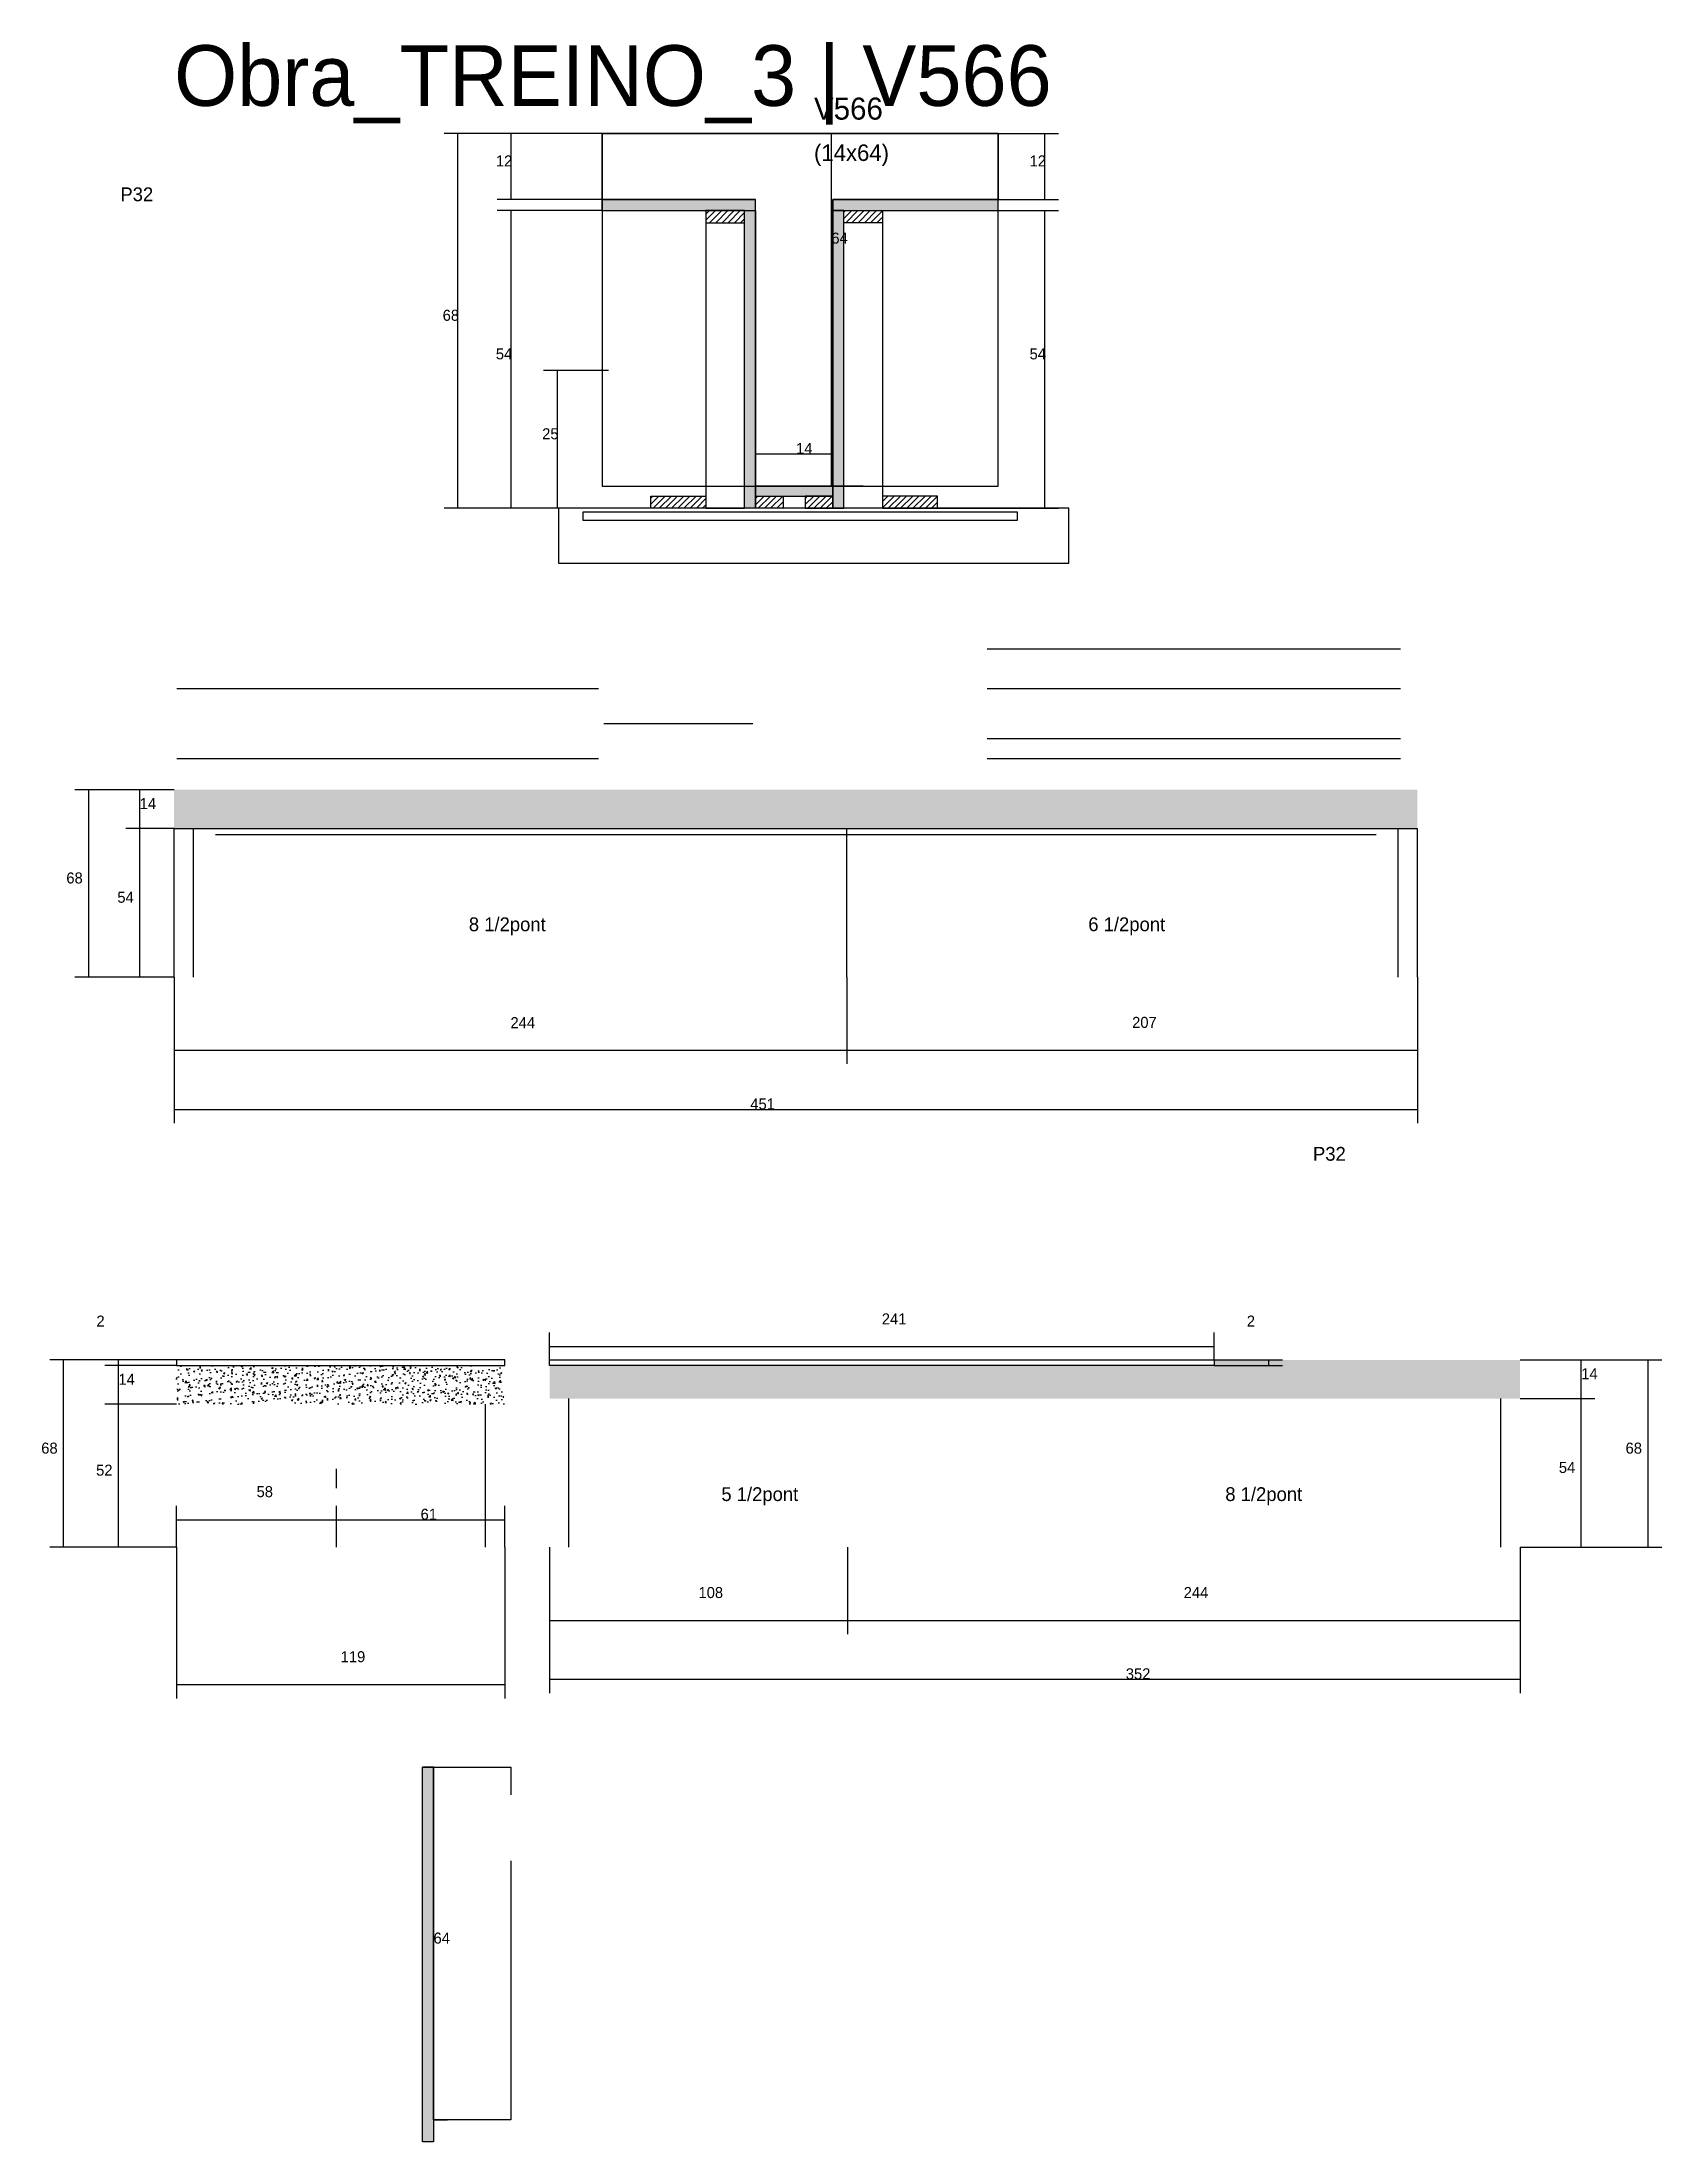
# Model space of a CAD drawing. Header units: metres. Extents: x -41 to 34800, y -36000 to 1848.
# Drawn here: x 17432 to 18020, y -31399 to -30637 of the extents above; entities that cross this region are included whole.
import ezdxf

# ---------------------------------------------------------------- set-up
doc = ezdxf.new("R2010")
doc.units = ezdxf.units.M
for name, color, linetype in [('CONCRETO', 251, 'Continuous'), ('COTA', 4, 'Continuous'), ('Cota Seção (2x)', 4, 'Continuous'), ('Hachura', 253, 'Continuous'), ('LABEL_ID', 3, 'Continuous'), ('Madeira', 126, 'Continuous'), ('NOMENCLATURA', 7, 'Continuous'), ('Painéis', 200, 'Continuous'), ('SARR_2.2x7', 40, 'Continuous'), ('SCO-___-LAJ', 4, 'Continuous'), ('Texto Seção', 7, 'Continuous')]:
    doc.layers.add(name, color=color, linetype=linetype)

msp = doc.modelspace()

# ---------------------------------------------------------------- texts
at = {"layer": 'COTA'}
for s, p in [('12', (17596.7, -30682)), ('12', (17790.3, -30682)), ('68', (17577.4, -30738)), ('54', (17596.7, -30752)), ('54', (17790.3, -30752)), ('25', (17613.5, -30781)), ('14', (17467.5, -30915.2)), ('68', (17440.9, -30942.2)), ('54', (17459.4, -30949.2)), ('244', (17602, -30994.7)), ('207', (17827.5, -30994.6)), ('451', (17689, -31024.2)), ('2', (17451.8, -31103)), ('241', (17736.7, -31102.2)), ('2', (17869.1, -31103)), ('14', (17459.8, -31124.1)), ('14', (17990.4, -31122.1)), ('68', (17431.8, -31149.1)), ('68', (18006.5, -31149.1)), ('52', (17451.7, -31157.1)), ('54', (17982.3, -31156.1)), ('58', (17509.9, -31164.9)), ('61', (17569.4, -31173.1)), ('108', (17670.2, -31201.5)), ('244', (17846.2, -31201.5)), ('119', (17540.4, -31224.8)), ('352', (17825.2, -31231))]:
    msp.add_text(s, height=4, dxfattribs=at).set_placement(p)
at = {"layer": 'Cota Seção (2x)'}
for s, p in [('64', (17718.4, -30710)), ('14', (17705.6, -30786.3)), ('64', (17574.1, -31326.9))]:
    msp.add_text(s, height=4, dxfattribs=at).set_placement(p)
at = {"layer": 'LABEL_ID'}
msp.add_text('Obra_TREINO_3 | V566', height=22, dxfattribs=at).set_placement((17480, -30660))
at = {"layer": 'NOMENCLATURA'}
for s, p in [('P32', (17460.5, -30694.6)), ('8 1/2pont', (17586.9, -30959.5)), ('6 1/2pont', (17811.6, -30959.5)), ('P32', (17893.1, -31042.8)), ('5 1/2pont', (17678.5, -31166.3)), ('8 1/2pont', (17861.3, -31166.3))]:
    msp.add_text(s, height=5, dxfattribs=at).set_placement(p)
at = {"layer": 'Texto Seção'}
for s, height, p in [('V566', 8, (17712.1, -30665)), ('(14x64)', 6, (17712.1, -30680))]:
    msp.add_text(s, height=height, dxfattribs=at).set_placement(p)

# ---------------------------------------------------------------- hatches: boundary and pattern name
at = {"layer": 'COTA'}
h = msp.add_hatch(dxfattribs=at)
h.set_pattern_fill('AR-CONC', scale=0.03)
h.paths.add_polyline_path([(17931, -30922.2), (17931, -30908.2), (17931, -30908.2), (17642, -30908.2), (17642, -30908.2), (17480, -30908.2), (17480, -30908.2), (17480, -30922.2), (17480, -30922.2), (17931, -30922.2)])
h = msp.add_hatch(dxfattribs=at)
h.set_pattern_fill('AR-CONC', scale=0.03)
h.paths.add_polyline_path([(17857.2, -31117.1), (17857.2, -31115.1), (17857.2, -31115.1), (17968.2, -31115.1), (17968.2, -31115.1), (17968.2, -31129.1), (17968.2, -31129.1), (17616.2, -31129.1), (17616.2, -31129.1), (17616.2, -31117.1), (17616.2, -31117.1), (17857.2, -31117.1)])
h = msp.add_hatch(dxfattribs=at)
h.set_pattern_fill('AR-CONC', scale=0.03)
h.paths.add_polyline_path([(17480.9, -31131.1), (17480.9, -31117.1), (17480.9, -31117.1), (17599.9, -31117.1), (17599.9, -31117.1), (17599.9, -31131.1), (17599.9, -31131.1), (17480.9, -31131.1)])
at = {"layer": 'Hachura'}
h = msp.add_hatch(color=8, dxfattribs=at)
h.dxf.hatch_style = 1
h.paths.add_polyline_path([(17690.9, -30698), (17690.9, -30694), (17690.9, -30694), (17635.3, -30694), (17635.3, -30694), (17635.3, -30698), (17635.3, -30698), (17690.9, -30698)])
h = msp.add_hatch(color=8, dxfattribs=at)
h.dxf.hatch_style = 1
h.paths.add_polyline_path([(17778.9, -30698), (17778.9, -30694), (17778.9, -30694), (17718.9, -30694), (17718.9, -30694), (17718.9, -30698), (17718.9, -30698), (17778.9, -30698)])
h = msp.add_hatch(dxfattribs=at)
h.set_pattern_fill('ANSI31', scale=0.5)
h.paths.add_polyline_path([(17686.9, -30702.4), (17686.9, -30698), (17686.9, -30698), (17672.9, -30698), (17672.9, -30698), (17672.9, -30702.4), (17672.9, -30702.4), (17686.9, -30702.4)])
h = msp.add_hatch(color=8, dxfattribs=at)
h.dxf.hatch_style = 1
h.paths.add_polyline_path([(17690.9, -30698), (17686.9, -30698), (17686.9, -30698), (17686.9, -30806), (17686.9, -30806), (17690.9, -30806), (17690.9, -30806), (17690.9, -30698)])
h = msp.add_hatch(color=8, dxfattribs=at)
h.dxf.hatch_style = 1
h.paths.add_polyline_path([(17722.9, -30698), (17718.9, -30698), (17718.9, -30698), (17718.9, -30806), (17718.9, -30806), (17722.9, -30806), (17722.9, -30806), (17722.9, -30698)])
h = msp.add_hatch(dxfattribs=at)
h.set_pattern_fill('ANSI31', scale=0.5)
h.paths.add_polyline_path([(17722.9, -30702.4), (17722.9, -30698), (17722.9, -30698), (17736.9, -30698), (17736.9, -30698), (17736.9, -30702.4), (17736.9, -30702.4), (17722.9, -30702.4)])
h = msp.add_hatch(dxfattribs=at)
h.set_pattern_fill('ANSI31', scale=0.5)
h.paths.add_polyline_path([(17652.9, -30806), (17652.9, -30801.6), (17652.9, -30801.6), (17672.9, -30801.6), (17672.9, -30801.6), (17672.9, -30806), (17672.9, -30806), (17652.9, -30806)])
h = msp.add_hatch(color=8, dxfattribs=at)
h.dxf.hatch_style = 1
h.paths.add_polyline_path([(17718.9, -30801.6), (17718.9, -30798), (17718.9, -30798), (17690.9, -30798), (17690.9, -30798), (17690.9, -30801.6), (17690.9, -30801.6), (17718.9, -30801.6)])
h = msp.add_hatch(dxfattribs=at)
h.set_pattern_fill('ANSI31', scale=0.5)
h.paths.add_polyline_path([(17690.9, -30806), (17690.9, -30801.6), (17690.9, -30801.6), (17700.9, -30801.6), (17700.9, -30801.6), (17700.9, -30806), (17700.9, -30806), (17690.9, -30806)])
h = msp.add_hatch(dxfattribs=at)
h.set_pattern_fill('ANSI31', scale=0.5)
h.paths.add_polyline_path([(17718.9, -30806), (17718.9, -30801.6), (17718.9, -30801.6), (17708.9, -30801.6), (17708.9, -30801.6), (17708.9, -30806), (17708.9, -30806), (17718.9, -30806)])
h = msp.add_hatch(dxfattribs=at)
h.set_pattern_fill('ANSI31', scale=0.5)
h.paths.add_polyline_path([(17756.9, -30806), (17756.9, -30801.6), (17756.9, -30801.6), (17736.9, -30801.6), (17736.9, -30801.6), (17736.9, -30806), (17736.9, -30806), (17756.9, -30806)])
h = msp.add_hatch(color=8, dxfattribs=at)
h.dxf.hatch_style = 1
h.paths.add_polyline_path([(17570.1, -31262.9), (17574.1, -31262.9), (17574.1, -31262.9), (17574.1, -31398.9), (17574.1, -31398.9), (17570.1, -31398.9), (17570.1, -31398.9), (17570.1, -31262.9)])

# ---------------------------------------------------------------- linework, layer by layer
at = {"layer": 'CONCRETO'}
for points in [[(17635.3, -30694), (17635.3, -30670), (17778.9, -30670), (17778.9, -30694), (17718.9, -30694), (17718.9, -30798), (17690.9, -30798), (17690.9, -30694)], [(17635.3, -30798), (17778.9, -30798), (17778.9, -30670), (17635.3, -30670)]]:
    msp.add_lwpolyline(points, close=True, dxfattribs=at)
msp.add_lwpolyline([(17602.1, -31296.9), (17602.1, -31298.9), (17602.1, -31298.9), (17602.1, -31390.9), (17574.1, -31390.9), (17574.1, -31262.9), (17570.1, -31262.9), (17570.1, -31262.9), (17602.1, -31262.9), (17602.1, -31272.9)], dxfattribs=at)
at = {"layer": 'COTA'}
for p, q in [((17635.3, -30670), (17577.9, -30670)), ((17582.9, -30806), (17582.9, -30670)), ((17635.3, -30670), (17597.2, -30670)), ((17602.2, -30694), (17602.2, -30670)), ((17778.9, -30670), (17800.8, -30670)), ((17795.8, -30694), (17795.8, -30670)), ((17635.3, -30694), (17597.2, -30694)), ((17778.9, -30694), (17800.8, -30694)), ((17635.3, -30698), (17597.2, -30698)), ((17602.2, -30806), (17602.2, -30698)), ((17778.9, -30698), (17800.8, -30698)), ((17795.8, -30806), (17795.8, -30698)), ((17637.6, -30756), (17614, -30756)), ((17619, -30806), (17619, -30756)), ((17657.3, -30806), (17577.9, -30806)), ((17657.3, -30806), (17597.2, -30806)), ((17637.6, -30806), (17614, -30806)), ((17752.5, -30806), (17800.8, -30806)), ((17480, -30908.2), (17444, -30908.2)), ((17449, -30976.2), (17449, -30908.2)), ((17480, -30908.2), (17462.5, -30908.2)), ((17467.5, -30922.2), (17467.5, -30908.2)), ((17480, -30922.2), (17462.5, -30922.2)), ((17480, -30922.2), (17462.5, -30922.2)), ((17467.5, -30976.2), (17467.5, -30922.2)), ((17480, -30976.2), (17444, -30976.2)), ((17480, -30976.2), (17462.5, -30976.2)), ((17480, -30976.2), (17480, -31029.2)), ((17480, -30976.2), (17480, -31007.7)), ((17724, -30976.2), (17724, -31007.7)), ((17724, -30976.2), (17724, -31007.7)), ((17931, -30976.2), (17931, -31029.2)), ((17931, -30976.2), (17931, -31007.7)), ((17480, -31002.7), (17724, -31002.7)), ((17724, -31002.7), (17931, -31002.7)), ((17480, -31024.2), (17931, -31024.2)), ((17616.2, -31115.1), (17616.2, -31105.2)), ((17857.2, -31115.1), (17857.2, -31105.2)), ((17480.9, -31115.1), (17434.9, -31115.1)), ((17439.9, -31183.1), (17439.9, -31115.1)), ((17480.9, -31115.1), (17454.8, -31115.1)), ((17459.8, -31117.1), (17459.8, -31115.1)), ((17616.2, -31110.2), (17857.2, -31110.2)), ((17857.2, -31115.1), (17882.1, -31115.1)), ((17877.1, -31117.1), (17877.1, -31115.1)), ((17968.2, -31115.1), (18019.7, -31115.1)), ((17968.2, -31115.1), (17995.4, -31115.1)), ((17990.4, -31129.1), (17990.4, -31115.1)), ((18014.7, -31183.1), (18014.7, -31115.1)), ((17480.9, -31117.1), (17454.8, -31117.1)), ((17480.9, -31117.1), (17454.8, -31117.1)), ((17459.8, -31131.1), (17459.8, -31117.1)), ((17857.2, -31117.1), (17882.1, -31117.1)), ((17968.2, -31129.1), (17995.4, -31129.1)), ((17968.2, -31129.1), (17995.4, -31129.1)), ((17990.4, -31183.1), (17990.4, -31129.1)), ((17480.9, -31131.1), (17454.8, -31131.1)), ((17480.9, -31131.1), (17454.8, -31131.1)), ((17459.8, -31183.1), (17459.8, -31131.1)), ((17480.9, -31183.1), (17480.9, -31168.1)), ((17538.9, -31183.1), (17538.9, -31168.1)), ((17538.9, -31183.1), (17538.9, -31168.1)), ((17599.9, -31183.1), (17599.9, -31168.1)), ((17480.9, -31173.1), (17538.9, -31173.1)), ((17538.9, -31173.1), (17599.9, -31173.1)), ((17480.9, -31183.1), (17434.9, -31183.1)), ((17480.9, -31183.1), (17454.8, -31183.1)), ((17480.9, -31183.1), (17480.9, -31237.9)), ((17599.9, -31183.1), (17599.9, -31237.9)), ((17616.2, -31183.1), (17616.2, -31236)), ((17616.2, -31183.1), (17616.2, -31214.6)), ((17724.2, -31183.1), (17724.2, -31214.6)), ((17724.2, -31183.1), (17724.2, -31214.6)), ((17968.2, -31183.1), (17995.4, -31183.1)), ((17968.2, -31183.1), (18019.7, -31183.1)), ((17968.2, -31183.1), (17968.2, -31236)), ((17968.2, -31183.1), (17968.2, -31214.6)), ((17616.2, -31209.6), (17724.2, -31209.6)), ((17724.2, -31209.6), (17968.2, -31209.6)), ((17480.9, -31232.9), (17599.9, -31232.9)), ((17616.2, -31231), (17968.2, -31231))]:
    msp.add_line(p, q, dxfattribs=at)
at = {"layer": 'Cota Seção (2x)'}
for p, q in [((17729.9, -30670), (17713.4, -30670)), ((17718.4, -30798), (17718.4, -30670)), ((17690.9, -30806), (17690.9, -30781.3)), ((17690.9, -30786.3), (17718.9, -30786.3)), ((17718.9, -30806), (17718.9, -30781.3)), ((17729.9, -30798), (17713.4, -30798)), ((17574.1, -31390.9), (17574.1, -31262.9)), ((17574.1, -31262.9), (17579.1, -31262.9)), ((17574.1, -31390.9), (17579.1, -31390.9))]:
    msp.add_line(p, q, dxfattribs=at)
at = {"layer": 'Madeira'}
for points in [[(17686.9, -30702.4), (17686.9, -30698), (17672.9, -30698), (17672.9, -30702.4)], [(17686.9, -30698), (17672.9, -30698), (17672.9, -30806), (17686.9, -30806)], [(17722.9, -30702.4), (17722.9, -30698), (17736.9, -30698), (17736.9, -30702.4)], [(17722.9, -30698), (17736.9, -30698), (17736.9, -30806), (17722.9, -30806)], [(17652.9, -30806), (17652.9, -30801.6), (17672.9, -30801.6), (17672.9, -30806)], [(17690.9, -30806), (17690.9, -30801.6), (17700.9, -30801.6), (17700.9, -30806)], [(17718.9, -30806), (17718.9, -30801.6), (17708.9, -30801.6), (17708.9, -30806)], [(17756.9, -30806), (17756.9, -30801.6), (17736.9, -30801.6), (17736.9, -30806)], [(17619.4, -30826), (17804.6, -30826), (17804.6, -30806), (17619.4, -30806)]]:
    msp.add_lwpolyline(points, close=True, dxfattribs=at)
at = {"layer": 'Painéis'}
for p, q in [((17635.3, -30694), (17690.9, -30694)), ((17635.3, -30698), (17635.3, -30694)), ((17690.9, -30698), (17690.9, -30694)), ((17718.9, -30694), (17778.9, -30694)), ((17718.9, -30698), (17718.9, -30694)), ((17778.9, -30698), (17778.9, -30694)), ((17690.9, -30806), (17690.9, -30698)), ((17718.9, -30806), (17718.9, -30698)), ((17690.9, -30798), (17718.9, -30798)), ((17690.9, -30801.6), (17690.9, -30798)), ((17718.9, -30801.6), (17718.9, -30798)), ((17480, -30922.2), (17931, -30922.2)), ((17480, -30976.2), (17480, -30922.2)), ((17724, -30976.2), (17724, -30922.2)), ((17931, -30976.2), (17931, -30922.2))]:
    msp.add_line(p, q, dxfattribs=at)
for points in [[(17690.9, -30698), (17690.9, -30694), (17635.3, -30694), (17635.3, -30698)], [(17778.9, -30698), (17778.9, -30694), (17718.9, -30694), (17718.9, -30698)], [(17686.9, -30698), (17690.9, -30698), (17690.9, -30806), (17686.9, -30806)], [(17722.9, -30698), (17718.9, -30698), (17718.9, -30806), (17722.9, -30806)], [(17718.9, -30801.6), (17718.9, -30798), (17690.9, -30798), (17690.9, -30801.6)], [(17599.9, -31115.1), (17480.9, -31115.1), (17480.9, -31117.1), (17599.9, -31117.1)], [(17616.2, -31115.1), (17857.2, -31115.1), (17857.2, -31117.1), (17616.2, -31117.1)], [(17570.1, -31262.9), (17574.1, -31262.9), (17574.1, -31398.9), (17570.1, -31398.9)]]:
    msp.add_lwpolyline(points, close=True, dxfattribs=at)
at = {"layer": 'SARR_2.2x7'}
for p, q in [((17774.9, -30857), (17924.9, -30857)), ((17481, -30871.49), (17633.9, -30871.49)), ((17774.9, -30871.49), (17924.9, -30871.49)), ((17635.9, -30884.17), (17689.9, -30884.17)), ((17774.9, -30889.6), (17924.9, -30889.6)), ((17481, -30896.84), (17633.9, -30896.84)), ((17774.9, -30896.84), (17924.9, -30896.84)), ((17487, -30976.2), (17487, -30922.2)), ((17495, -30924.4), (17724, -30924.4)), ((17724, -30924.4), (17916, -30924.4)), ((17924, -30976.2), (17924, -30922.2)), ((17623.2, -31183.1), (17623.2, -31129.1)), ((17961.2, -31183.1), (17961.2, -31129.1)), ((17592.9, -31183.1), (17592.9, -31131.1)), ((17538.9, -31161.6), (17538.9, -31154.6)), ((17538.9, -31183.1), (17538.9, -31176.1))]:
    msp.add_line(p, q, dxfattribs=at)
at = {"layer": 'SCO-___-LAJ'}
msp.add_lwpolyline([(17628.4, -30807.3), (17785.8, -30807.3), (17785.8, -30810.5), (17628.4, -30810.5)], close=True, dxfattribs=at)

msp.set_redraw_order([(e.dxf.handle, doc.entitydb.next_handle()) for e in msp.query("TEXT MTEXT ATTDEF DIMENSION ARC_DIMENSION")])  # texts and dimensions are drawn at this point

doc.saveas('drawing.dxf')
